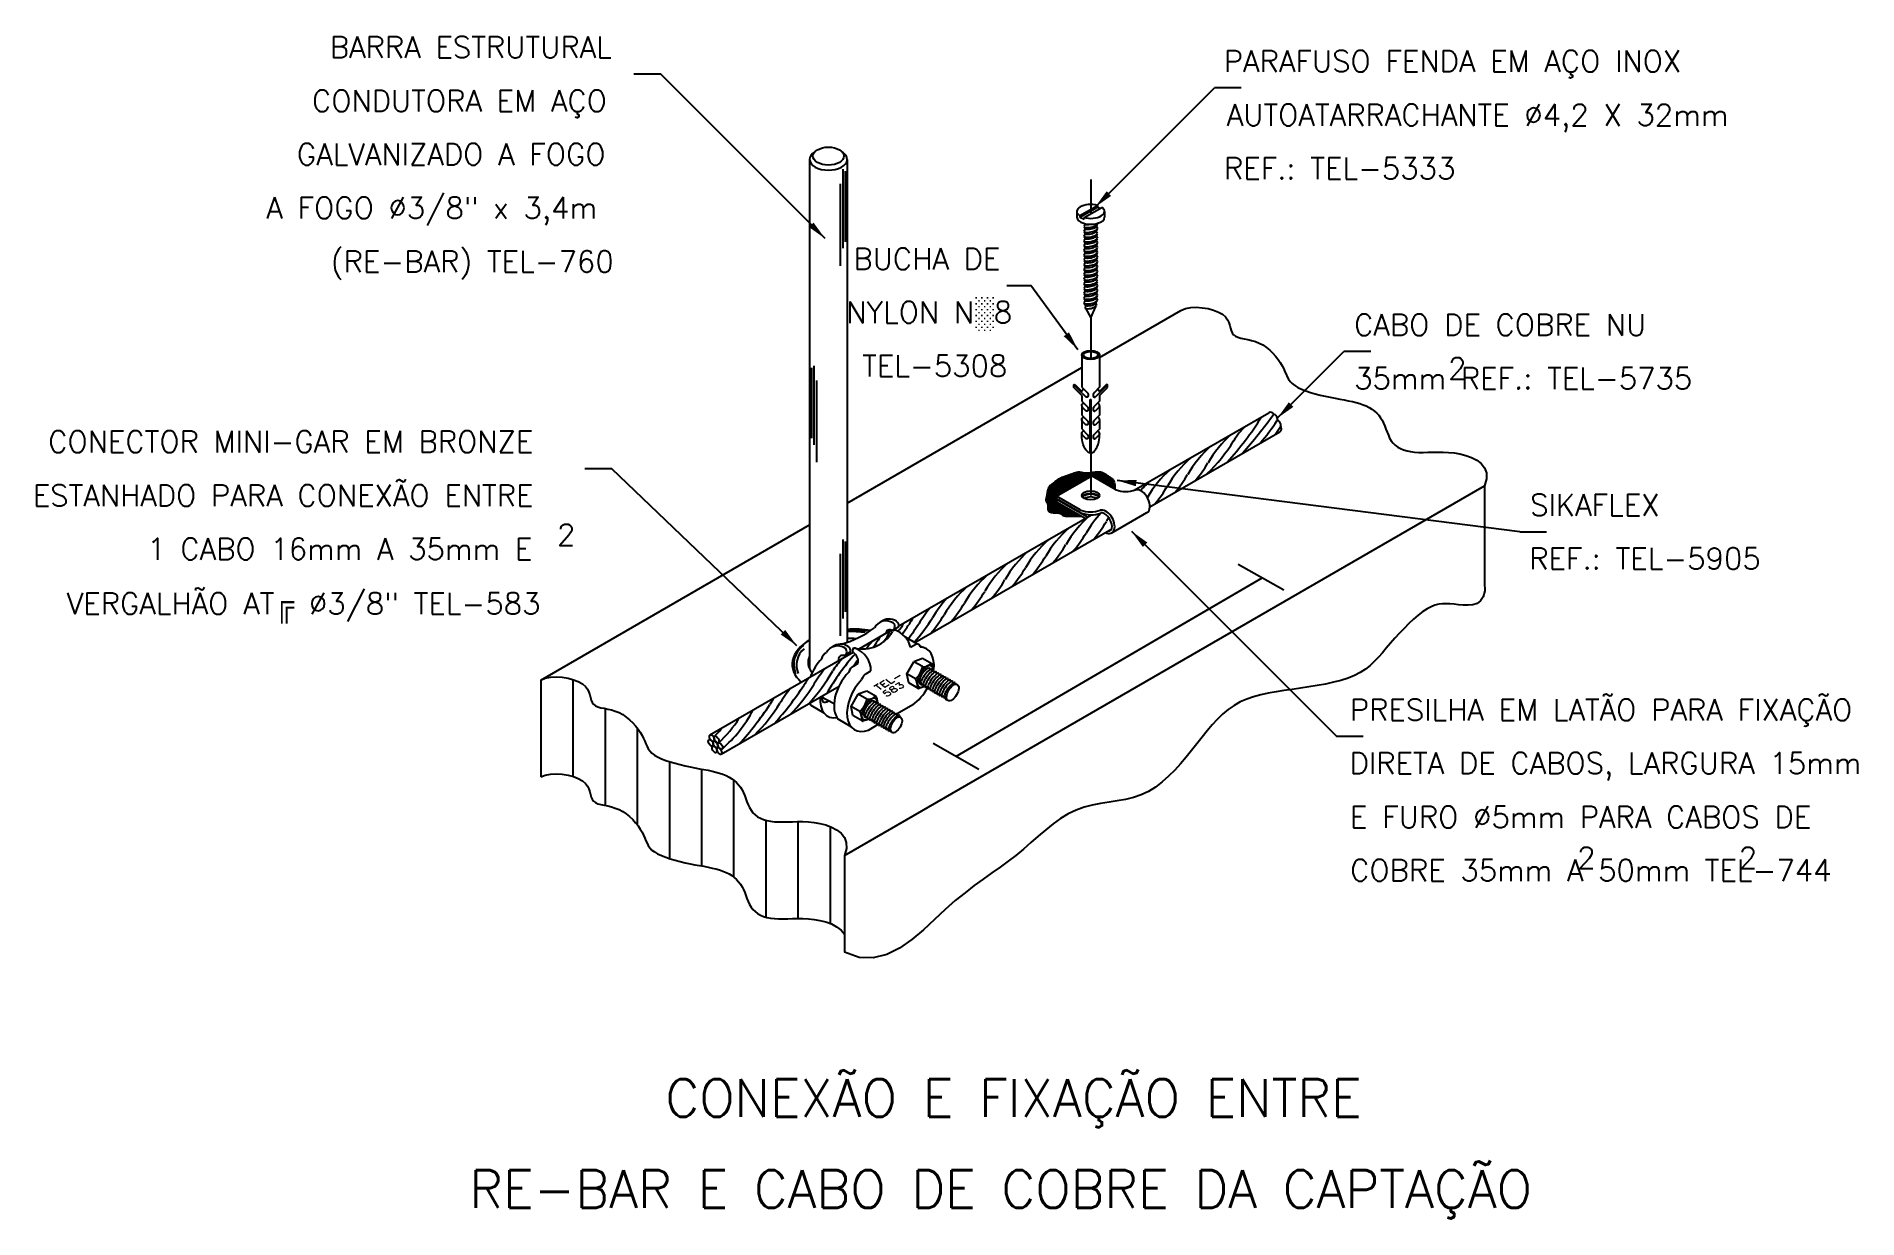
# Model space of a CAD drawing. Header units: millimetres. Extents: x -6480.3 to -6463.3, y -4421.5 to -4410.5.
import ezdxf
from ezdxf.enums import TextEntityAlignment as Align

# ---------------------------------------------------------------- set-up
doc = ezdxf.new("R2010")
doc.units = ezdxf.units.MM
doc.header["$LTSCALE"] = 10
doc.linetypes.add('DASHDOT2', pattern=[0.5, 0.25, -0.125, 0, -0.125])
doc.layers.add('Termotécnica', color=7, linetype='Continuous')
doc.styles.add('140CL', font='romans.shx', dxfattribs={"height": 3.5})
doc.styles.add('r140', font='romans.shx')
doc.styles.add('r80', font='romans.shx')

msp = doc.modelspace()

# ---------------------------------------------------------------- texts
at = {"layer": 'Termotécnica', "color": 2, "style": 'r80'}
for s, p in [('BARRA ESTRUTURAL ', (-6477.597, -4410.659)), ('PARAFUSO FENDA EM AÇO INOX ', (-6469.257, -4410.791)), ('CONDUTORA EM AÇO', (-6477.763, -4411.161)), ('AUTOATARRACHANTE %%C4,2 X 32mm ', (-6469.229, -4411.292)), ('GALVANIZADO A FOGO ', (-6477.904, -4411.659)), ('REF.: TEL-5333', (-6469.255, -4411.79)), ('A FOGO %%C3/8" x 3,4m', (-6478.189, -4412.158)), ('(RE-BAR) TEL-760', (-6477.588, -4412.66)), ('BUCHA DE ', (-6472.712, -4412.634)), ('NYLON N░8 ', (-6472.778, -4413.133)), ('CABO DE COBRE NU', (-6468.041, -4413.249)), ('TEL-5308', (-6472.63, -4413.633)), ('35mm REF.: TEL-5735', (-6468.04, -4413.749)), ('SIKAFLEX ', (-6466.399, -4414.931)), ('REF.: TEL-5905', (-6466.407, -4415.431))]:
    msp.add_text(s, height=0.2, dxfattribs=at).set_placement(p)
msp.add_text('2', height=0.2, dxfattribs=at).set_placement((-6467.078, -4413.556), align=Align.MIDDLE)
for s, p in [('CONECTOR MINI-GAR EM BRONZE ', (-6480.224, -4414.24)), ('ESTANHADO PARA CONEXÃO ENTRE ', (-6480.368, -4414.742)), ('2', (-6475.477, -4415.109)), (' 1 CABO 16mm A 35mm E ', (-6479.437, -4415.241)), ('VERGALHÃO AT╔ %%C3/8" TEL-583', (-6480.051, -4415.751)), ('PRESILHA EM LATÃO PARA FIXAÇÃO ', (-6468.081, -4416.741)), ('DIRETA DE CABOS, LARGURA 15mm ', (-6468.083, -4417.24)), ('E FURO %%C5mm PARA CABOS DE', (-6468.079, -4417.742)), ('2', (-6465.959, -4418.123)), ('2', (-6464.451, -4418.123)), ('COBRE 35mm A 50mm TEL-744', (-6468.078, -4418.239))]:
    msp.add_text(s, height=0.2, dxfattribs=at).set_placement(p, align=Align.MIDDLE_LEFT)
at = {"layer": 'Termotécnica', "color": 2, "extrusion": (0.16649, -0.741431, 0.650048), "style": '140CL'}
for s, p in [('TEL-', (-7282.76, -1879.303, 2196.963)), ('583', (-7282.733, -1879.408, 2196.983))]:
    msp.add_text(s, height=0.0858, rotation=25.5495, dxfattribs=at).set_placement(p, align=Align.MIDDLE)
at = {"layer": 'Termotécnica', "color": 5, "style": 'r140'}
for s, p in [(' CONEXÃO E FIXAÇÃO ENTRE', (-6471.338, -4420.643)), ('RE-BAR E CABO DE COBRE DA CAPTAÇÃO', (-6471.338, -4421.493))]:
    msp.add_text(s, height=0.35, dxfattribs=at).set_placement(p, align=Align.BOTTOM_CENTER)

# ---------------------------------------------------------------- hatches: boundary and pattern name
at = {"layer": 'Termotécnica', "linetype": 'Continuous'}
h = msp.add_hatch(dxfattribs=at)
h.set_pattern_fill('ANSI31', color=1, scale=0.03, style=0)
h.set_pattern_definition([(45, (-6486.4284997, -4470.6925013), (-0.00265165043, 0.00265165043), [])])
h.paths.add_polyline_path([(-6470.816, -4414.804), (-6470.816, -4414.779), (-6470.812, -4414.776), (-6470.816, -4414.774), (-6470.816, -4414.749), (-6470.487, -4414.559), (-6470.273, -4414.683), (-6470.272, -4414.662), (-6470.273, -4414.645), (-6470.275, -4414.631), (-6470.278, -4414.619), (-6470.281, -4414.61), (-6470.285, -4414.602), (-6470.289, -4414.596), (-6470.294, -4414.59), (-6470.299, -4414.585), (-6470.305, -4414.581), (-6470.31, -4414.576), (-6470.316, -4414.572), (-6470.322, -4414.568), (-6470.328, -4414.564), (-6470.334, -4414.56), (-6470.34, -4414.556), (-6470.346, -4414.552), (-6470.352, -4414.548), (-6470.358, -4414.544), (-6470.364, -4414.541), (-6470.37, -4414.537), (-6470.376, -4414.534), (-6470.382, -4414.531), (-6470.387, -4414.528), (-6470.393, -4414.526), (-6470.399, -4414.525), (-6470.405, -4414.523), (-6470.411, -4414.522), (-6470.417, -4414.522), (-6470.424, -4414.522), (-6470.431, -4414.522), (-6470.438, -4414.522), (-6470.446, -4414.523), (-6470.454, -4414.523), (-6470.462, -4414.524), (-6470.47, -4414.525), (-6470.479, -4414.526), (-6470.487, -4414.528), (-6470.495, -4414.529), (-6470.503, -4414.53), (-6470.511, -4414.531), (-6470.518, -4414.531), (-6470.525, -4414.532), (-6470.532, -4414.532), (-6470.538, -4414.532), (-6470.545, -4414.532), (-6470.551, -4414.532), (-6470.558, -4414.531), (-6470.564, -4414.53), (-6470.571, -4414.529), (-6470.577, -4414.528), (-6470.584, -4414.526), (-6470.59, -4414.525), (-6470.596, -4414.524), (-6470.603, -4414.523), (-6470.609, -4414.523), (-6470.615, -4414.523), (-6470.621, -4414.524), (-6470.628, -4414.525), (-6470.634, -4414.527), (-6470.64, -4414.528), (-6470.646, -4414.53), (-6470.653, -4414.532), (-6470.659, -4414.535), (-6470.666, -4414.537), (-6470.672, -4414.539), (-6470.679, -4414.542), (-6470.687, -4414.544), (-6470.694, -4414.547), (-6470.702, -4414.549), (-6470.71, -4414.552), (-6470.719, -4414.555), (-6470.728, -4414.558), (-6470.737, -4414.562), (-6470.747, -4414.565), (-6470.756, -4414.569), (-6470.765, -4414.572), (-6470.774, -4414.576), (-6470.783, -4414.58), (-6470.79, -4414.584), (-6470.797, -4414.588), (-6470.803, -4414.592), (-6470.808, -4414.596), (-6470.813, -4414.6), (-6470.818, -4414.603), (-6470.822, -4414.607), (-6470.825, -4414.61), (-6470.829, -4414.614), (-6470.833, -4414.617), (-6470.837, -4414.62), (-6470.84, -4414.622), (-6470.844, -4414.625), (-6470.848, -4414.628), (-6470.852, -4414.631), (-6470.856, -4414.633), (-6470.86, -4414.636), (-6470.864, -4414.639), (-6470.868, -4414.643), (-6470.873, -4414.646), (-6470.877, -4414.65), (-6470.88, -4414.655), (-6470.884, -4414.66), (-6470.887, -4414.666), (-6470.89, -4414.673), (-6470.893, -4414.68), (-6470.895, -4414.688), (-6470.897, -4414.697), (-6470.899, -4414.706), (-6470.901, -4414.715), (-6470.902, -4414.724), (-6470.903, -4414.732), (-6470.905, -4414.741), (-6470.906, -4414.749), (-6470.908, -4414.757), (-6470.909, -4414.764), (-6470.911, -4414.77), (-6470.912, -4414.776), (-6470.912, -4414.782), (-6470.912, -4414.787), (-6470.912, -4414.792), (-6470.911, -4414.796), (-6470.91, -4414.8), (-6470.908, -4414.803), (-6470.906, -4414.807), (-6470.904, -4414.81), (-6470.902, -4414.813), (-6470.9, -4414.817), (-6470.898, -4414.821), (-6470.897, -4414.825), (-6470.896, -4414.83), (-6470.896, -4414.835), (-6470.895, -4414.84), (-6470.895, -4414.845), (-6470.895, -4414.85), (-6470.895, -4414.856), (-6470.895, -4414.861), (-6470.895, -4414.866), (-6470.895, -4414.871), (-6470.894, -4414.875), (-6470.893, -4414.88), (-6470.892, -4414.884), (-6470.89, -4414.888), (-6470.888, -4414.891), (-6470.885, -4414.894), (-6470.882, -4414.897), (-6470.878, -4414.899), (-6470.874, -4414.901), (-6470.869, -4414.902), (-6470.863, -4414.903), (-6470.857, -4414.904), (-6470.851, -4414.905), (-6470.844, -4414.906), (-6470.837, -4414.906), (-6470.829, -4414.906), (-6470.821, -4414.907), (-6470.813, -4414.907), (-6470.806, -4414.908), (-6470.798, -4414.908), (-6470.792, -4414.909), (-6470.786, -4414.911), (-6470.78, -4414.913), (-6470.776, -4414.915), (-6470.772, -4414.918), (-6470.768, -4414.92), (-6470.765, -4414.923), (-6470.761, -4414.926), (-6470.758, -4414.928), (-6470.755, -4414.931), (-6470.751, -4414.932), (-6470.747, -4414.934), (-6470.743, -4414.935), (-6470.738, -4414.936), (-6470.733, -4414.937), (-6470.727, -4414.938), (-6470.721, -4414.938), (-6470.714, -4414.938), (-6470.706, -4414.938), (-6470.696, -4414.938), (-6470.685, -4414.938), (-6470.671, -4414.937), (-6470.655, -4414.937), (-6470.634, -4414.938), (-6470.61, -4414.939), (-6470.581, -4414.94)])

# ---------------------------------------------------------------- linework, layer by layer
at = {"layer": 'Termotécnica', "color": 2}
for p, q in [((-6474.761, -4410.809), (-6474.511, -4410.809)), ((-6472.976, -4412.345), (-6474.511, -4410.809)), ((-6470.457, -4412.052), (-6469.344, -4410.94)), ((-6469.094, -4410.94), (-6469.344, -4410.94)), ((-6473.12, -4411.606), (-6473.12, -4416.36)), ((-6472.77, -4411.606), (-6472.77, -4416.112)), ((-6470.627, -4412.092), (-6470.627, -4412.147)), ((-6470.6, -4412.131), (-6470.436, -4412.036)), ((-6470.6, -4412.147), (-6470.436, -4412.052)), ((-6470.6, -4412.131), (-6470.6, -4412.147)), ((-6470.6, -4412.147), (-6470.56, -4412.165)), ((-6470.56, -4412.149), (-6470.395, -4412.054)), ((-6470.56, -4412.149), (-6470.56, -4412.165)), ((-6470.436, -4412.036), (-6470.436, -4412.052)), ((-6470.436, -4412.052), (-6470.411, -4412.063)), ((-6470.369, -4412.092), (-6470.369, -4412.147)), ((-6470.549, -4412.208), (-6470.561, -4412.234)), ((-6470.549, -4412.252), (-6470.561, -4412.278)), ((-6470.549, -4412.297), (-6470.561, -4412.323)), ((-6470.549, -4412.341), (-6470.561, -4412.367)), ((-6470.558, -4412.238), (-6470.549, -4412.252)), ((-6470.558, -4412.283), (-6470.549, -4412.297)), ((-6470.558, -4412.327), (-6470.549, -4412.341)), ((-6470.438, -4412.214), (-6470.447, -4412.23)), ((-6470.447, -4412.23), (-6470.436, -4412.252)), ((-6470.438, -4412.258), (-6470.447, -4412.275)), ((-6470.447, -4412.275), (-6470.436, -4412.296)), ((-6470.438, -4412.303), (-6470.447, -4412.319)), ((-6470.447, -4412.319), (-6470.436, -4412.341)), ((-6470.438, -4412.347), (-6470.447, -4412.364)), ((-6470.549, -4412.386), (-6470.561, -4412.412)), ((-6470.549, -4412.43), (-6470.561, -4412.456)), ((-6470.549, -4412.475), (-6470.561, -4412.501)), ((-6470.549, -4412.519), (-6470.561, -4412.545)), ((-6470.558, -4412.372), (-6470.549, -4412.386)), ((-6470.558, -4412.416), (-6470.549, -4412.43)), ((-6470.558, -4412.461), (-6470.549, -4412.475)), ((-6470.558, -4412.505), (-6470.549, -4412.519)), ((-6470.447, -4412.364), (-6470.436, -4412.385)), ((-6470.438, -4412.392), (-6470.447, -4412.408)), ((-6470.447, -4412.408), (-6470.436, -4412.43)), ((-6470.438, -4412.436), (-6470.447, -4412.453)), ((-6470.447, -4412.453), (-6470.436, -4412.474)), ((-6470.438, -4412.481), (-6470.447, -4412.497)), ((-6470.447, -4412.497), (-6470.436, -4412.519)), ((-6470.549, -4412.564), (-6470.561, -4412.59)), ((-6470.549, -4412.608), (-6470.561, -4412.634)), ((-6470.549, -4412.653), (-6470.561, -4412.679)), ((-6470.558, -4412.55), (-6470.549, -4412.564)), ((-6470.558, -4412.594), (-6470.549, -4412.608)), ((-6470.558, -4412.639), (-6470.549, -4412.653)), ((-6470.558, -4412.683), (-6470.549, -4412.697)), ((-6470.438, -4412.525), (-6470.447, -4412.542)), ((-6470.447, -4412.542), (-6470.436, -4412.563)), ((-6470.438, -4412.57), (-6470.447, -4412.586)), ((-6470.447, -4412.586), (-6470.436, -4412.608)), ((-6470.438, -4412.614), (-6470.447, -4412.631)), ((-6470.447, -4412.631), (-6470.436, -4412.652)), ((-6470.438, -4412.659), (-6470.447, -4412.675)), ((-6470.447, -4412.675), (-6470.436, -4412.697)), ((-6471.28, -4412.783), (-6471.058, -4412.783)), ((-6470.617, -4413.382), (-6471.058, -4412.783)), ((-6470.549, -4412.697), (-6470.561, -4412.723)), ((-6470.549, -4412.742), (-6470.561, -4412.768)), ((-6470.549, -4412.786), (-6470.561, -4412.812)), ((-6470.549, -4412.831), (-6470.561, -4412.857)), ((-6470.558, -4412.728), (-6470.549, -4412.742)), ((-6470.558, -4412.772), (-6470.549, -4412.786)), ((-6470.558, -4412.817), (-6470.549, -4412.831)), ((-6470.558, -4412.861), (-6470.549, -4412.875)), ((-6470.438, -4412.703), (-6470.447, -4412.72)), ((-6470.447, -4412.72), (-6470.436, -4412.741)), ((-6470.438, -4412.748), (-6470.447, -4412.764)), ((-6470.447, -4412.764), (-6470.436, -4412.786)), ((-6470.438, -4412.792), (-6470.447, -4412.809)), ((-6470.447, -4412.809), (-6470.436, -4412.83)), ((-6470.438, -4412.837), (-6470.447, -4412.853)), ((-6470.447, -4412.853), (-6470.436, -4412.875)), ((-6470.549, -4412.875), (-6470.561, -4412.901)), ((-6470.549, -4412.919), (-6470.561, -4412.946)), ((-6470.559, -4412.95), (-6470.549, -4412.965)), ((-6470.558, -4412.906), (-6470.549, -4412.919)), ((-6470.548, -4412.968), (-6470.551, -4412.992)), ((-6470.547, -4412.996), (-6470.498, -4413.084)), ((-6470.498, -4413.084), (-6470.451, -4412.979)), ((-6470.45, -4412.95), (-6470.444, -4412.97)), ((-6470.438, -4412.881), (-6470.447, -4412.898)), ((-6470.447, -4412.898), (-6470.436, -4412.919)), ((-6470.447, -4412.943), (-6470.44, -4412.927)), ((-6470.415, -4413.454), (-6469.657, -4413.016)), ((-6470.581, -4413.431), (-6470.581, -4413.732)), ((-6470.415, -4413.431), (-6470.415, -4413.732)), ((-6468.757, -4414.021), (-6468.136, -4413.399)), ((-6467.886, -4413.399), (-6468.136, -4413.399)), ((-6472.77, -4414.813), (-6470.581, -4413.549)), ((-6470.577, -4413.788), (-6470.655, -4413.71)), ((-6470.655, -4413.736), (-6470.655, -4413.71)), ((-6470.42, -4413.788), (-6470.341, -4413.71)), ((-6470.341, -4413.736), (-6470.341, -4413.71)), ((-6470.581, -4413.81), (-6470.655, -4413.736)), ((-6470.581, -4413.771), (-6470.64, -4413.712)), ((-6470.581, -4413.732), (-6470.529, -4413.784)), ((-6470.581, -4413.81), (-6470.581, -4413.862)), ((-6470.581, -4413.862), (-6470.528, -4413.916)), ((-6470.577, -4413.788), (-6470.543, -4413.822)), ((-6470.503, -4413.846), (-6470.494, -4413.846)), ((-6470.503, -4414.346), (-6470.503, -4413.846)), ((-6470.494, -4414.346), (-6470.494, -4413.846)), ((-6470.415, -4413.862), (-6470.469, -4413.916)), ((-6470.415, -4413.732), (-6470.467, -4413.784)), ((-6470.42, -4413.788), (-6470.454, -4413.822)), ((-6470.416, -4413.771), (-6470.356, -4413.712)), ((-6470.415, -4413.81), (-6470.341, -4413.736)), ((-6470.415, -4413.81), (-6470.415, -4413.862)), ((-6470.581, -4413.905), (-6470.581, -4413.992)), ((-6470.581, -4413.992), (-6470.528, -4414.046)), ((-6470.581, -4414.033), (-6470.581, -4414.121)), ((-6470.577, -4413.918), (-6470.543, -4413.952)), ((-6470.577, -4414.048), (-6470.543, -4414.082)), ((-6470.415, -4413.992), (-6470.469, -4414.046)), ((-6470.42, -4413.918), (-6470.454, -4413.952)), ((-6470.42, -4414.048), (-6470.454, -4414.082)), ((-6470.415, -4413.905), (-6470.415, -4413.992)), ((-6470.415, -4414.033), (-6470.415, -4414.122)), ((-6470.092, -4414.694), (-6468.836, -4413.97)), ((-6470.581, -4414.121), (-6470.528, -4414.175)), ((-6470.577, -4414.177), (-6470.543, -4414.211)), ((-6470.415, -4414.122), (-6470.469, -4414.175)), ((-6470.42, -4414.177), (-6470.454, -4414.211)), ((-6469.946, -4414.847), (-6468.734, -4414.148)), ((-6474.967, -4414.492), (-6475.217, -4414.492)), ((-6473.24, -4416.144), (-6474.967, -4414.492)), ((-6470.816, -4414.749), (-6470.487, -4414.559)), ((-6470.268, -4414.685), (-6470.487, -4414.559)), ((-6472.795, -4418.1), (-6466.823, -4414.652)), ((-6466.495, -4415.081), (-6470.251, -4414.602)), ((-6466.823, -4414.652), (-6466.823, -4415.556)), ((-6470.816, -4414.749), (-6470.816, -4414.774)), ((-6470.597, -4414.875), (-6470.816, -4414.749)), ((-6470.597, -4414.9), (-6470.816, -4414.774)), ((-6470.816, -4414.779), (-6470.812, -4414.776)), ((-6470.816, -4414.779), (-6470.816, -4414.804)), ((-6470.528, -4414.945), (-6470.816, -4414.779)), ((-6470.55, -4414.958), (-6470.816, -4414.804)), ((-6475.629, -4416.464), (-6473.12, -4415.015)), ((-6472.289, -4415.959), (-6470.489, -4414.922)), ((-6472.139, -4416.114), (-6470.301, -4415.053)), ((-6470.301, -4415.091), (-6469.973, -4414.901)), ((-6470.118, -4415.075), (-6468.206, -4416.988)), ((-6466.495, -4415.081), (-6466.245, -4415.081)), ((-6468.695, -4415.626), (-6469.121, -4415.385)), ((-6471.756, -4417.177), (-6468.899, -4415.51)), ((-6472.659, -4416.173), (-6472.358, -4415.999)), ((-6472.385, -4416.014), (-6472.358, -4415.999)), ((-6472.34, -4415.996), (-6472.292, -4415.968)), ((-6472.115, -4416.128), (-6472.226, -4416.065)), ((-6474.05, -4416.976), (-6472.714, -4416.204)), ((-6473.001, -4416.37), (-6472.714, -4416.204)), ((-6472.791, -4416.23), (-6472.742, -4416.202)), ((-6472.179, -4416.157), (-6472.122, -4416.127)), ((-6472.044, -4416.168), (-6472.091, -4416.149)), ((-6472.712, -4416.335), (-6472.666, -4416.308)), ((-6472.591, -4416.404), (-6472.548, -4416.379)), ((-6472.213, -4416.406), (-6472.147, -4416.293)), ((-6472.133, -4416.452), (-6472.213, -4416.406)), ((-6472.196, -4416.491), (-6472.213, -4416.406)), ((-6472.066, -4416.264), (-6472.147, -4416.293)), ((-6472.067, -4416.339), (-6472.147, -4416.293)), ((-6471.98, -4416.314), (-6472.066, -4416.264)), ((-6472.001, -4416.355), (-6472.003, -4416.372)), ((-6472.001, -4416.355), (-6472.003, -4416.372)), ((-6471.979, -4416.365), (-6471.982, -4416.385)), ((-6471.963, -4416.376), (-6471.973, -4416.323)), ((-6471.958, -4416.378), (-6471.96, -4416.397)), ((-6471.959, -4416.396), (-6471.96, -4416.393)), ((-6471.936, -4416.39), (-6471.939, -4416.408)), ((-6471.913, -4416.403), (-6471.915, -4416.421)), ((-6471.892, -4416.416), (-6471.895, -4416.433)), ((-6471.871, -4416.428), (-6471.873, -4416.446)), ((-6475.629, -4416.464), (-6475.629, -4417.368)), ((-6473.946, -4417.157), (-6472.846, -4416.522)), ((-6472.733, -4416.711), (-6472.668, -4416.597)), ((-6472.586, -4416.569), (-6472.668, -4416.597)), ((-6472.587, -4416.644), (-6472.668, -4416.597)), ((-6472.5, -4416.619), (-6472.586, -4416.569)), ((-6472.11, -4416.541), (-6472.196, -4416.491)), ((-6472.042, -4416.522), (-6472.1, -4416.542)), ((-6472.092, -4416.493), (-6472.083, -4416.488)), ((-6472.092, -4416.493), (-6472.083, -4416.488)), ((-6472.081, -4416.511), (-6472.062, -4416.5)), ((-6472.059, -4416.523), (-6472.04, -4416.513)), ((-6472.038, -4416.536), (-6472.019, -4416.525)), ((-6472.015, -4416.549), (-6471.995, -4416.538)), ((-6471.994, -4416.561), (-6471.975, -4416.551)), ((-6471.972, -4416.574), (-6471.953, -4416.563)), ((-6471.951, -4416.587), (-6471.931, -4416.576)), ((-6471.93, -4416.599), (-6471.91, -4416.588)), ((-6471.849, -4416.441), (-6471.851, -4416.458)), ((-6471.828, -4416.453), (-6471.83, -4416.471)), ((-6471.807, -4416.465), (-6471.809, -4416.483)), ((-6471.786, -4416.478), (-6471.788, -4416.495)), ((-6471.762, -4416.489), (-6471.764, -4416.506)), ((-6472.984, -4416.773), (-6473.106, -4416.702)), ((-6472.892, -4416.687), (-6473.017, -4416.621)), ((-6472.653, -4416.757), (-6472.733, -4416.711)), ((-6472.717, -4416.796), (-6472.733, -4416.711)), ((-6472.521, -4416.659), (-6472.524, -4416.677)), ((-6472.5, -4416.67), (-6472.502, -4416.689)), ((-6472.483, -4416.68), (-6472.493, -4416.628)), ((-6472.478, -4416.682), (-6472.481, -4416.702)), ((-6472.479, -4416.701), (-6472.48, -4416.698)), ((-6472.457, -4416.695), (-6472.459, -4416.712)), ((-6472.433, -4416.708), (-6472.436, -4416.725)), ((-6472.412, -4416.72), (-6472.415, -4416.738)), ((-6472.391, -4416.733), (-6472.393, -4416.751)), ((-6472.369, -4416.745), (-6472.372, -4416.763)), ((-6472.348, -4416.758), (-6472.351, -4416.775)), ((-6472.31, -4416.78), (-6472.151, -4416.69)), ((-6471.908, -4416.611), (-6471.889, -4416.6)), ((-6471.887, -4416.623), (-6471.868, -4416.612)), ((-6471.863, -4416.636), (-6471.843, -4416.625)), ((-6471.846, -4416.652), (-6471.837, -4416.647)), ((-6472.732, -4416.9), (-6472.853, -4416.83)), ((-6472.631, -4416.845), (-6472.717, -4416.796)), ((-6472.562, -4416.826), (-6472.62, -4416.846)), ((-6472.613, -4416.798), (-6472.603, -4416.792)), ((-6472.601, -4416.816), (-6472.582, -4416.805)), ((-6472.58, -4416.828), (-6472.56, -4416.817)), ((-6472.571, -4416.931), (-6472.474, -4416.874)), ((-6472.558, -4416.84), (-6472.539, -4416.83)), ((-6472.535, -4416.854), (-6472.516, -4416.843)), ((-6472.514, -4416.866), (-6472.495, -4416.855)), ((-6472.492, -4416.879), (-6472.473, -4416.868)), ((-6472.471, -4416.891), (-6472.452, -4416.88)), ((-6472.45, -4416.903), (-6472.431, -4416.892)), ((-6472.429, -4416.916), (-6472.409, -4416.905)), ((-6472.407, -4416.928), (-6472.388, -4416.917)), ((-6472.384, -4416.94), (-6472.364, -4416.929)), ((-6472.327, -4416.77), (-6472.329, -4416.788)), ((-6472.306, -4416.782), (-6472.308, -4416.8)), ((-6472.282, -4416.795), (-6472.284, -4416.812)), ((-6471.543, -4417.298), (-6471.968, -4417.057)), ((-6468.206, -4416.988), (-6467.956, -4416.988)), ((-6472.795, -4418.1), (-6472.795, -4419.004))]:
    msp.add_line(p, q, dxfattribs=at)
at = {"layer": 'Termotécnica', "color": 1, "linetype": 'Continuous'}
for p, q in [((-6472.835, -4411.834), (-6472.835, -4412.599)), ((-6472.81, -4411.699), (-6472.81, -4412.435)), ((-6472.789, -4411.717), (-6472.789, -4412.375)), ((-6473.08, -4413.533), (-6473.08, -4414.269)), ((-6473.102, -4413.55), (-6473.102, -4414.208)), ((-6473.055, -4413.668), (-6473.055, -4414.432)), ((-6472.81, -4415.153), (-6472.81, -4415.889)), ((-6472.789, -4415.17), (-6472.789, -4415.828)), ((-6472.835, -4415.288), (-6472.835, -4416.052))]:
    msp.add_line(p, q, dxfattribs=at)
at = {"layer": 'Termotécnica', "color": 1, "linetype": 'DASHDOT2'}
for p, q in [((-6470.498, -4411.793), (-6470.498, -4412.113)), ((-6470.498, -4413.084), (-6470.498, -4413.463)), ((-6470.498, -4413.846), (-6470.498, -4414.742))]:
    msp.add_line(p, q, dxfattribs=at)
at = {"layer": 'Termotécnica', "color": 1}
for p, q in [((-6475.329, -4416.459), (-6475.329, -4417.363)), ((-6475.029, -4416.73), (-6475.029, -4417.634)), ((-6474.729, -4416.911), (-6474.729, -4417.815)), ((-6474.429, -4417.225), (-6474.429, -4418.129)), ((-6474.129, -4417.294), (-6474.129, -4418.198)), ((-6473.829, -4417.398), (-6473.829, -4418.301)), ((-6473.529, -4417.771), (-6473.529, -4418.675)), ((-6473.229, -4417.785), (-6473.229, -4418.689)), ((-6472.929, -4417.831), (-6472.929, -4418.735))]:
    msp.add_line(p, q, dxfattribs=at)
at = {"layer": 'Termotécnica', "color": 2}
for points in [[(-6469.657, -4413.016), (-6469.614, -4412.998), (-6469.565, -4412.989), (-6469.512, -4412.986), (-6469.457, -4412.99), (-6469.402, -4412.999), (-6469.351, -4413.013), (-6469.305, -4413.031), (-6469.268, -4413.052), (-6469.24, -4413.076), (-6469.221, -4413.102), (-6469.208, -4413.128), (-6469.199, -4413.155), (-6469.193, -4413.18), (-6469.186, -4413.204), (-6469.178, -4413.225), (-6469.165, -4413.242), (-6469.147, -4413.256), (-6469.124, -4413.266), (-6469.096, -4413.273), (-6469.065, -4413.28), (-6469.032, -4413.287), (-6468.997, -4413.295), (-6468.961, -4413.306), (-6468.926, -4413.32), (-6468.891, -4413.338), (-6468.859, -4413.36), (-6468.828, -4413.386), (-6468.799, -4413.414), (-6468.773, -4413.443), (-6468.749, -4413.473), (-6468.729, -4413.503), (-6468.711, -4413.532), (-6468.697, -4413.56), (-6468.686, -4413.587), (-6468.675, -4413.611), (-6468.664, -4413.635), (-6468.652, -4413.657), (-6468.638, -4413.678), (-6468.619, -4413.698), (-6468.595, -4413.717), (-6468.565, -4413.734), (-6468.53, -4413.75), (-6468.491, -4413.766), (-6468.448, -4413.78), (-6468.403, -4413.793), (-6468.356, -4413.805), (-6468.309, -4413.816), (-6468.263, -4413.826), (-6468.218, -4413.835), (-6468.175, -4413.843), (-6468.134, -4413.851), (-6468.095, -4413.858), (-6468.057, -4413.866), (-6468.022, -4413.875), (-6467.988, -4413.884), (-6467.956, -4413.895), (-6467.927, -4413.907), (-6467.9, -4413.921), (-6467.874, -4413.937), (-6467.851, -4413.954), (-6467.83, -4413.973), (-6467.811, -4413.994), (-6467.794, -4414.017), (-6467.779, -4414.041), (-6467.766, -4414.068), (-6467.754, -4414.095), (-6467.743, -4414.123), (-6467.733, -4414.152), (-6467.721, -4414.179), (-6467.709, -4414.206), (-6467.694, -4414.231), (-6467.677, -4414.254), (-6467.657, -4414.273), (-6467.634, -4414.291), (-6467.608, -4414.305), (-6467.579, -4414.317), (-6467.547, -4414.326), (-6467.513, -4414.333), (-6467.477, -4414.338), (-6467.437, -4414.34), (-6467.396, -4414.34), (-6467.353, -4414.339), (-6467.307, -4414.338), (-6467.26, -4414.337), (-6467.211, -4414.337), (-6467.16, -4414.34), (-6467.107, -4414.345), (-6467.053, -4414.354), (-6466.998, -4414.368), (-6466.945, -4414.388), (-6466.896, -4414.413), (-6466.855, -4414.445), (-6466.824, -4414.484), (-6466.806, -4414.532), (-6466.805, -4414.587), (-6466.823, -4414.652)], [(-6470.655, -4413.71), (-6470.651, -4413.708), (-6470.646, -4413.709), (-6470.64, -4413.712)], [(-6470.351, -4413.709), (-6470.351, -4413.709), (-6470.356, -4413.712)], [(-6470.341, -4413.71), (-6470.341, -4413.71), (-6470.345, -4413.708), (-6470.351, -4413.709)], [(-6470.529, -4413.784), (-6470.528, -4413.786), (-6470.527, -4413.787), (-6470.526, -4413.788), (-6470.526, -4413.79), (-6470.525, -4413.791), (-6470.525, -4413.792), (-6470.524, -4413.793), (-6470.524, -4413.793), (-6470.523, -4413.794), (-6470.523, -4413.795), (-6470.523, -4413.796), (-6470.523, -4413.796), (-6470.522, -4413.797), (-6470.522, -4413.798), (-6470.522, -4413.798), (-6470.522, -4413.799), (-6470.522, -4413.799), (-6470.522, -4413.8), (-6470.522, -4413.801), (-6470.522, -4413.802), (-6470.522, -4413.802), (-6470.522, -4413.803), (-6470.522, -4413.804), (-6470.522, -4413.805), (-6470.522, -4413.805), (-6470.522, -4413.806), (-6470.522, -4413.807), (-6470.522, -4413.808), (-6470.522, -4413.809), (-6470.522, -4413.809), (-6470.522, -4413.81), (-6470.522, -4413.811), (-6470.522, -4413.812), (-6470.523, -4413.812), (-6470.523, -4413.813), (-6470.523, -4413.814), (-6470.523, -4413.815), (-6470.523, -4413.815), (-6470.523, -4413.816), (-6470.523, -4413.817), (-6470.524, -4413.817), (-6470.524, -4413.818), (-6470.524, -4413.818), (-6470.524, -4413.819), (-6470.525, -4413.819), (-6470.525, -4413.82), (-6470.525, -4413.82), (-6470.526, -4413.821), (-6470.526, -4413.821), (-6470.526, -4413.822), (-6470.527, -4413.822), (-6470.527, -4413.822), (-6470.527, -4413.823), (-6470.528, -4413.823), (-6470.528, -4413.823), (-6470.529, -4413.823), (-6470.529, -4413.823), (-6470.529, -4413.824), (-6470.53, -4413.824), (-6470.53, -4413.824), (-6470.531, -4413.824), (-6470.531, -4413.824), (-6470.532, -4413.824), (-6470.533, -4413.824), (-6470.534, -4413.824), (-6470.534, -4413.824), (-6470.535, -4413.824), (-6470.537, -4413.824), (-6470.538, -4413.824), (-6470.539, -4413.824), (-6470.541, -4413.823), (-6470.543, -4413.822)], [(-6470.467, -4413.784), (-6470.469, -4413.786), (-6470.469, -4413.787), (-6470.47, -4413.788), (-6470.471, -4413.79), (-6470.472, -4413.791), (-6470.472, -4413.792), (-6470.473, -4413.793), (-6470.473, -4413.793), (-6470.473, -4413.794), (-6470.473, -4413.795), (-6470.474, -4413.796), (-6470.474, -4413.796), (-6470.474, -4413.797), (-6470.474, -4413.798), (-6470.474, -4413.798), (-6470.475, -4413.799), (-6470.475, -4413.799), (-6470.475, -4413.8), (-6470.475, -4413.801), (-6470.475, -4413.802), (-6470.475, -4413.802), (-6470.475, -4413.803), (-6470.475, -4413.804), (-6470.475, -4413.805), (-6470.475, -4413.805), (-6470.475, -4413.806), (-6470.475, -4413.807), (-6470.475, -4413.808), (-6470.475, -4413.809), (-6470.475, -4413.809), (-6470.474, -4413.81), (-6470.474, -4413.811), (-6470.474, -4413.812), (-6470.474, -4413.812), (-6470.474, -4413.813), (-6470.474, -4413.814), (-6470.474, -4413.815), (-6470.474, -4413.815), (-6470.473, -4413.816), (-6470.473, -4413.817), (-6470.473, -4413.817), (-6470.473, -4413.818), (-6470.472, -4413.818), (-6470.472, -4413.819), (-6470.472, -4413.819), (-6470.472, -4413.82), (-6470.471, -4413.82), (-6470.471, -4413.821), (-6470.471, -4413.821), (-6470.47, -4413.822), (-6470.47, -4413.822), (-6470.47, -4413.822), (-6470.469, -4413.823), (-6470.469, -4413.823), (-6470.468, -4413.823), (-6470.468, -4413.823), (-6470.468, -4413.823), (-6470.467, -4413.824), (-6470.467, -4413.824), (-6470.466, -4413.824), (-6470.466, -4413.824), (-6470.465, -4413.824), (-6470.464, -4413.824), (-6470.464, -4413.824), (-6470.463, -4413.824), (-6470.462, -4413.824), (-6470.461, -4413.824), (-6470.46, -4413.824), (-6470.459, -4413.824), (-6470.457, -4413.824), (-6470.456, -4413.823), (-6470.454, -4413.822)], [(-6470.528, -4413.916), (-6470.527, -4413.917), (-6470.526, -4413.918), (-6470.526, -4413.919), (-6470.525, -4413.92), (-6470.525, -4413.921), (-6470.524, -4413.922), (-6470.524, -4413.923), (-6470.523, -4413.924), (-6470.523, -4413.925), (-6470.523, -4413.925), (-6470.523, -4413.926), (-6470.522, -4413.927), (-6470.522, -4413.927), (-6470.522, -4413.928), (-6470.522, -4413.928), (-6470.522, -4413.929), (-6470.522, -4413.93), (-6470.522, -4413.931), (-6470.522, -4413.931), (-6470.522, -4413.932), (-6470.522, -4413.933), (-6470.522, -4413.933), (-6470.522, -4413.934), (-6470.522, -4413.935), (-6470.522, -4413.936), (-6470.522, -4413.937), (-6470.522, -4413.937), (-6470.522, -4413.938), (-6470.522, -4413.939), (-6470.522, -4413.94), (-6470.522, -4413.941), (-6470.522, -4413.941), (-6470.523, -4413.942), (-6470.523, -4413.943), (-6470.523, -4413.943), (-6470.523, -4413.944), (-6470.523, -4413.945), (-6470.523, -4413.946), (-6470.523, -4413.946), (-6470.524, -4413.947), (-6470.524, -4413.947), (-6470.524, -4413.948), (-6470.524, -4413.949), (-6470.525, -4413.949), (-6470.525, -4413.95), (-6470.525, -4413.95), (-6470.526, -4413.951), (-6470.526, -4413.951), (-6470.526, -4413.951), (-6470.527, -4413.952), (-6470.527, -4413.952), (-6470.527, -4413.952), (-6470.528, -4413.953), (-6470.528, -4413.953), (-6470.529, -4413.953), (-6470.529, -4413.953), (-6470.529, -4413.953), (-6470.53, -4413.953), (-6470.53, -4413.953), (-6470.531, -4413.954), (-6470.531, -4413.954), (-6470.532, -4413.954), (-6470.533, -4413.954), (-6470.534, -4413.954), (-6470.534, -4413.954), (-6470.535, -4413.954), (-6470.537, -4413.954), (-6470.538, -4413.954), (-6470.539, -4413.953), (-6470.541, -4413.953), (-6470.543, -4413.952)], [(-6470.528, -4414.046), (-6470.527, -4414.046), (-6470.526, -4414.048), (-6470.526, -4414.049), (-6470.525, -4414.05), (-6470.525, -4414.051), (-6470.524, -4414.052), (-6470.524, -4414.053), (-6470.523, -4414.054), (-6470.523, -4414.054), (-6470.523, -4414.055), (-6470.523, -4414.056), (-6470.522, -4414.056), (-6470.522, -4414.057), (-6470.522, -4414.058), (-6470.522, -4414.058), (-6470.522, -4414.059), (-6470.522, -4414.059), (-6470.522, -4414.06), (-6470.522, -4414.061), (-6470.522, -4414.062), (-6470.522, -4414.062), (-6470.522, -4414.063), (-6470.522, -4414.064), (-6470.522, -4414.065), (-6470.522, -4414.065), (-6470.522, -4414.066), (-6470.522, -4414.067), (-6470.522, -4414.068), (-6470.522, -4414.069), (-6470.522, -4414.069), (-6470.522, -4414.07), (-6470.522, -4414.071), (-6470.523, -4414.072), (-6470.523, -4414.072), (-6470.523, -4414.073), (-6470.523, -4414.074), (-6470.523, -4414.075), (-6470.523, -4414.075), (-6470.523, -4414.076), (-6470.524, -4414.076), (-6470.524, -4414.077), (-6470.524, -4414.078), (-6470.524, -4414.078), (-6470.525, -4414.079), (-6470.525, -4414.079), (-6470.525, -4414.08), (-6470.526, -4414.08), (-6470.526, -4414.081), (-6470.526, -4414.081), (-6470.527, -4414.081), (-6470.527, -4414.082), (-6470.527, -4414.082), (-6470.528, -4414.082), (-6470.528, -4414.082), (-6470.529, -4414.083), (-6470.529, -4414.083), (-6470.529, -4414.083), (-6470.53, -4414.083), (-6470.53, -4414.083), (-6470.531, -4414.083), (-6470.531, -4414.083), (-6470.532, -4414.083), (-6470.533, -4414.083), (-6470.534, -4414.084), (-6470.534, -4414.084), (-6470.535, -4414.084), (-6470.537, -4414.083), (-6470.538, -4414.083), (-6470.539, -4414.083), (-6470.541, -4414.082), (-6470.543, -4414.082)], [(-6470.469, -4413.916), (-6470.469, -4413.917), (-6470.47, -4413.918), (-6470.471, -4413.919), (-6470.472, -4413.92), (-6470.472, -4413.921), (-6470.473, -4413.922), (-6470.473, -4413.923), (-6470.473, -4413.924), (-6470.473, -4413.925), (-6470.474, -4413.925), (-6470.474, -4413.926), (-6470.474, -4413.927), (-6470.474, -4413.927), (-6470.474, -4413.928), (-6470.475, -4413.928), (-6470.475, -4413.929), (-6470.475, -4413.93), (-6470.475, -4413.931), (-6470.475, -4413.931), (-6470.475, -4413.932), (-6470.475, -4413.933), (-6470.475, -4413.933), (-6470.475, -4413.934), (-6470.475, -4413.935), (-6470.475, -4413.936), (-6470.475, -4413.937), (-6470.475, -4413.937), (-6470.475, -4413.938), (-6470.475, -4413.939), (-6470.474, -4413.94), (-6470.474, -4413.941), (-6470.474, -4413.941), (-6470.474, -4413.942), (-6470.474, -4413.943), (-6470.474, -4413.943), (-6470.474, -4413.944), (-6470.474, -4413.945), (-6470.473, -4413.946), (-6470.473, -4413.946), (-6470.473, -4413.947), (-6470.473, -4413.947), (-6470.472, -4413.948), (-6470.472, -4413.949), (-6470.472, -4413.949), (-6470.472, -4413.95), (-6470.471, -4413.95), (-6470.471, -4413.951), (-6470.471, -4413.951), (-6470.47, -4413.951), (-6470.47, -4413.952), (-6470.47, -4413.952), (-6470.469, -4413.952), (-6470.469, -4413.953), (-6470.468, -4413.953), (-6470.468, -4413.953), (-6470.468, -4413.953), (-6470.467, -4413.953), (-6470.467, -4413.953), (-6470.466, -4413.953), (-6470.466, -4413.954), (-6470.465, -4413.954), (-6470.464, -4413.954), (-6470.464, -4413.954), (-6470.463, -4413.954), (-6470.462, -4413.954), (-6470.461, -4413.954), (-6470.46, -4413.954), (-6470.459, -4413.954), (-6470.457, -4413.953), (-6470.456, -4413.953), (-6470.454, -4413.952)], [(-6470.469, -4414.046), (-6470.47, -4414.048), (-6470.471, -4414.049), (-6470.472, -4414.05), (-6470.472, -4414.051), (-6470.473, -4414.052), (-6470.473, -4414.053), (-6470.473, -4414.054), (-6470.473, -4414.054), (-6470.474, -4414.055), (-6470.474, -4414.056), (-6470.474, -4414.056), (-6470.474, -4414.057), (-6470.474, -4414.058), (-6470.475, -4414.058), (-6470.475, -4414.059), (-6470.475, -4414.059), (-6470.475, -4414.06), (-6470.475, -4414.061), (-6470.475, -4414.062), (-6470.475, -4414.062), (-6470.475, -4414.063), (-6470.475, -4414.064), (-6470.475, -4414.065), (-6470.475, -4414.065), (-6470.475, -4414.066), (-6470.475, -4414.067), (-6470.475, -4414.068), (-6470.475, -4414.069), (-6470.474, -4414.069), (-6470.474, -4414.07), (-6470.474, -4414.071), (-6470.474, -4414.072), (-6470.474, -4414.072), (-6470.474, -4414.073), (-6470.474, -4414.074), (-6470.474, -4414.075), (-6470.473, -4414.075), (-6470.473, -4414.076), (-6470.473, -4414.076), (-6470.473, -4414.077), (-6470.472, -4414.078), (-6470.472, -4414.078), (-6470.472, -4414.079), (-6470.472, -4414.079), (-6470.471, -4414.08), (-6470.471, -4414.08), (-6470.471, -4414.081), (-6470.47, -4414.081), (-6470.47, -4414.081), (-6470.47, -4414.082), (-6470.469, -4414.082), (-6470.469, -4414.082), (-6470.468, -4414.082), (-6470.468, -4414.083), (-6470.468, -4414.083), (-6470.467, -4414.083), (-6470.467, -4414.083), (-6470.466, -4414.083), (-6470.466, -4414.083), (-6470.465, -4414.083), (-6470.464, -4414.083), (-6470.464, -4414.083), (-6470.463, -4414.084), (-6470.462, -4414.084), (-6470.461, -4414.084), (-6470.46, -4414.083), (-6470.459, -4414.083), (-6470.457, -4414.083), (-6470.456, -4414.082), (-6470.454, -4414.082)], [(-6470.528, -4414.175), (-6470.527, -4414.176), (-6470.526, -4414.177), (-6470.526, -4414.179), (-6470.525, -4414.18), (-6470.525, -4414.181), (-6470.524, -4414.182), (-6470.524, -4414.183), (-6470.523, -4414.183), (-6470.523, -4414.184), (-6470.523, -4414.185), (-6470.523, -4414.185), (-6470.522, -4414.186), (-6470.522, -4414.187), (-6470.522, -4414.187), (-6470.522, -4414.188), (-6470.522, -4414.188), (-6470.522, -4414.189), (-6470.522, -4414.19), (-6470.522, -4414.191), (-6470.522, -4414.191), (-6470.522, -4414.192), (-6470.522, -4414.193), (-6470.522, -4414.194), (-6470.522, -4414.194), (-6470.522, -4414.195), (-6470.522, -4414.196), (-6470.522, -4414.197), (-6470.522, -4414.198), (-6470.522, -4414.198), (-6470.522, -4414.199), (-6470.522, -4414.2), (-6470.522, -4414.201), (-6470.523, -4414.201), (-6470.523, -4414.202), (-6470.523, -4414.203), (-6470.523, -4414.204), (-6470.523, -4414.204), (-6470.523, -4414.205), (-6470.523, -4414.206), (-6470.524, -4414.206), (-6470.524, -4414.207), (-6470.524, -4414.207), (-6470.524, -4414.208), (-6470.525, -4414.208), (-6470.525, -4414.209), (-6470.525, -4414.209), (-6470.526, -4414.21), (-6470.526, -4414.21), (-6470.526, -4414.211), (-6470.527, -4414.211), (-6470.527, -4414.211), (-6470.527, -4414.212), (-6470.528, -4414.212), (-6470.528, -4414.212), (-6470.529, -4414.212), (-6470.529, -4414.212), (-6470.529, -4414.213), (-6470.53, -4414.213), (-6470.53, -4414.213), (-6470.531, -4414.213), (-6470.531, -4414.213), (-6470.532, -4414.213), (-6470.533, -4414.213), (-6470.534, -4414.213), (-6470.534, -4414.213), (-6470.535, -4414.213), (-6470.537, -4414.213), (-6470.538, -4414.213), (-6470.539, -4414.213), (-6470.541, -4414.212), (-6470.543, -4414.211)], [(-6470.469, -4414.175), (-6470.47, -4414.177), (-6470.471, -4414.179), (-6470.472, -4414.18), (-6470.472, -4414.181), (-6470.473, -4414.182), (-6470.473, -4414.183), (-6470.473, -4414.183), (-6470.473, -4414.184), (-6470.474, -4414.185), (-6470.474, -4414.185), (-6470.474, -4414.186), (-6470.474, -4414.187), (-6470.474, -4414.187), (-6470.475, -4414.188), (-6470.475, -4414.188), (-6470.475, -4414.189), (-6470.475, -4414.19), (-6470.475, -4414.191), (-6470.475, -4414.191), (-6470.475, -4414.192), (-6470.475, -4414.193), (-6470.475, -4414.194), (-6470.475, -4414.194), (-6470.475, -4414.195), (-6470.475, -4414.196), (-6470.475, -4414.197), (-6470.475, -4414.198), (-6470.475, -4414.198), (-6470.474, -4414.199), (-6470.474, -4414.2), (-6470.474, -4414.201), (-6470.474, -4414.201), (-6470.474, -4414.202), (-6470.474, -4414.203), (-6470.474, -4414.204), (-6470.474, -4414.204), (-6470.473, -4414.205), (-6470.473, -4414.206), (-6470.473, -4414.206), (-6470.473, -4414.207), (-6470.472, -4414.207), (-6470.472, -4414.208), (-6470.472, -4414.208), (-6470.472, -4414.209), (-6470.471, -4414.209), (-6470.471, -4414.21), (-6470.471, -4414.21), (-6470.47, -4414.211), (-6470.47, -4414.211), (-6470.47, -4414.211), (-6470.469, -4414.212), (-6470.469, -4414.212), (-6470.468, -4414.212), (-6470.468, -4414.212), (-6470.468, -4414.212), (-6470.467, -4414.213), (-6470.467, -4414.213), (-6470.466, -4414.213), (-6470.466, -4414.213), (-6470.465, -4414.213), (-6470.464, -4414.213), (-6470.464, -4414.213), (-6470.463, -4414.213), (-6470.462, -4414.213), (-6470.461, -4414.213), (-6470.46, -4414.213), (-6470.459, -4414.213), (-6470.457, -4414.213), (-6470.456, -4414.212), (-6470.454, -4414.211)], [(-6466.823, -4415.556), (-6466.822, -4415.631), (-6466.835, -4415.687), (-6466.86, -4415.725), (-6466.893, -4415.75), (-6466.933, -4415.762), (-6466.977, -4415.767), (-6467.022, -4415.765), (-6467.067, -4415.761), (-6467.108, -4415.757), (-6467.146, -4415.753), (-6467.182, -4415.752), (-6467.217, -4415.752), (-6467.251, -4415.757), (-6467.286, -4415.766), (-6467.322, -4415.78), (-6467.36, -4415.8), (-6467.4, -4415.826), (-6467.442, -4415.859), (-6467.486, -4415.896), (-6467.53, -4415.937), (-6467.575, -4415.982), (-6467.618, -4416.027), (-6467.661, -4416.074), (-6467.702, -4416.12), (-6467.74, -4416.166), (-6467.777, -4416.209), (-6467.814, -4416.251), (-6467.852, -4416.291), (-6467.892, -4416.328), (-6467.935, -4416.362), (-6467.983, -4416.394), (-6468.037, -4416.422), (-6468.097, -4416.446), (-6468.163, -4416.467), (-6468.233, -4416.485), (-6468.307, -4416.501), (-6468.384, -4416.516), (-6468.462, -4416.528), (-6468.541, -4416.54), (-6468.619, -4416.551), (-6468.695, -4416.562), (-6468.769, -4416.573), (-6468.841, -4416.586), (-6468.911, -4416.601), (-6468.978, -4416.62), (-6469.042, -4416.642), (-6469.103, -4416.668), (-6469.161, -4416.701), (-6469.216, -4416.739), (-6469.267, -4416.782), (-6469.317, -4416.831), (-6469.365, -4416.883), (-6469.412, -4416.939), (-6469.459, -4416.998), (-6469.507, -4417.058), (-6469.556, -4417.12), (-6469.606, -4417.183), (-6469.659, -4417.245), (-6469.714, -4417.305), (-6469.771, -4417.362), (-6469.831, -4417.415), (-6469.894, -4417.462), (-6469.96, -4417.503), (-6470.028, -4417.536), (-6470.1, -4417.561), (-6470.174, -4417.579), (-6470.25, -4417.592), (-6470.327, -4417.604), (-6470.405, -4417.616), (-6470.483, -4417.63), (-6470.559, -4417.65), (-6470.634, -4417.677), (-6470.707, -4417.713), (-6470.779, -4417.757), (-6470.849, -4417.807), (-6470.918, -4417.862), (-6470.987, -4417.921), (-6471.056, -4417.981), (-6471.126, -4418.041), (-6471.197, -4418.1), (-6471.269, -4418.155), (-6471.344, -4418.21), (-6471.421, -4418.264), (-6471.501, -4418.321), (-6471.584, -4418.382), (-6471.67, -4418.448), (-6471.761, -4418.522), (-6471.855, -4418.605), (-6471.954, -4418.698), (-6472.058, -4418.794), (-6472.166, -4418.886), (-6472.281, -4418.965), (-6472.4, -4419.024), (-6472.526, -4419.056), (-6472.657, -4419.052), (-6472.795, -4419.004)], [(-6475.629, -4416.464), (-6475.587, -4416.446), (-6475.537, -4416.437), (-6475.484, -4416.434), (-6475.429, -4416.438), (-6475.374, -4416.447), (-6475.323, -4416.461), (-6475.278, -4416.479), (-6475.24, -4416.5), (-6475.212, -4416.524), (-6475.193, -4416.55), (-6475.18, -4416.576), (-6475.171, -4416.603), (-6475.165, -4416.628), (-6475.158, -4416.652), (-6475.15, -4416.673), (-6475.137, -4416.69), (-6475.119, -4416.704), (-6475.096, -4416.714), (-6475.068, -4416.722), (-6475.037, -4416.728), (-6475.004, -4416.735), (-6474.969, -4416.743), (-6474.933, -4416.754), (-6474.898, -4416.768), (-6474.864, -4416.786), (-6474.831, -4416.809), (-6474.8, -4416.834), (-6474.771, -4416.862), (-6474.745, -4416.891), (-6474.721, -4416.921), (-6474.701, -4416.951), (-6474.684, -4416.98), (-6474.67, -4417.008), (-6474.658, -4417.035), (-6474.647, -4417.06), (-6474.637, -4417.083), (-6474.625, -4417.105), (-6474.61, -4417.126), (-6474.591, -4417.146), (-6474.567, -4417.165), (-6474.538, -4417.182), (-6474.502, -4417.199), (-6474.463, -4417.214), (-6474.42, -4417.228), (-6474.375, -4417.241), (-6474.328, -4417.253), (-6474.281, -4417.264), (-6474.235, -4417.274), (-6474.19, -4417.283), (-6474.147, -4417.291), (-6474.106, -4417.299), (-6474.067, -4417.306), (-6474.029, -4417.314), (-6473.994, -4417.323), (-6473.96, -4417.332), (-6473.929, -4417.343), (-6473.899, -4417.355), (-6473.872, -4417.369), (-6473.847, -4417.385), (-6473.823, -4417.402), (-6473.802, -4417.421), (-6473.783, -4417.442), (-6473.766, -4417.465), (-6473.751, -4417.489), (-6473.738, -4417.516), (-6473.726, -4417.543), (-6473.716, -4417.571), (-6473.705, -4417.6), (-6473.693, -4417.627), (-6473.681, -4417.654), (-6473.666, -4417.679), (-6473.649, -4417.702), (-6473.629, -4417.722), (-6473.606, -4417.739), (-6473.58, -4417.753), (-6473.551, -4417.765), (-6473.52, -4417.774), (-6473.485, -4417.781), (-6473.449, -4417.786), (-6473.41, -4417.788), (-6473.368, -4417.788), (-6473.325, -4417.787), (-6473.279, -4417.786), (-6473.232, -4417.785), (-6473.183, -4417.785), (-6473.132, -4417.788), (-6473.079, -4417.793), (-6473.025, -4417.802), (-6472.97, -4417.816), (-6472.917, -4417.836), (-6472.868, -4417.861), (-6472.827, -4417.893), (-6472.796, -4417.932), (-6472.778, -4417.98), (-6472.777, -4418.035), (-6472.795, -4418.1)], [(-6475.629, -4417.368), (-6475.587, -4417.35), (-6475.537, -4417.341), (-6475.484, -4417.338), (-6475.429, -4417.342), (-6475.374, -4417.351), (-6475.323, -4417.365), (-6475.278, -4417.383), (-6475.24, -4417.404), (-6475.212, -4417.428), (-6475.193, -4417.454), (-6475.18, -4417.48), (-6475.171, -4417.507), (-6475.165, -4417.532), (-6475.158, -4417.556), (-6475.15, -4417.577), (-6475.137, -4417.594), (-6475.119, -4417.608), (-6475.096, -4417.618), (-6475.068, -4417.625), (-6475.037, -4417.632), (-6475.004, -4417.639), (-6474.969, -4417.647), (-6474.933, -4417.658), (-6474.898, -4417.672), (-6474.864, -4417.69), (-6474.831, -4417.712), (-6474.8, -4417.738), (-6474.771, -4417.765), (-6474.745, -4417.795), (-6474.721, -4417.825), (-6474.701, -4417.855), (-6474.684, -4417.884), (-6474.67, -4417.912), (-6474.658, -4417.938), (-6474.647, -4417.963), (-6474.637, -4417.987), (-6474.625, -4418.009), (-6474.61, -4418.03), (-6474.591, -4418.05), (-6474.567, -4418.068), (-6474.538, -4418.086), (-6474.502, -4418.102), (-6474.463, -4418.118), (-6474.42, -4418.132), (-6474.375, -4418.145), (-6474.328, -4418.157), (-6474.281, -4418.168), (-6474.235, -4418.178), (-6474.19, -4418.187), (-6474.147, -4418.195), (-6474.106, -4418.202), (-6474.067, -4418.21), (-6474.029, -4418.218), (-6473.994, -4418.226), (-6473.96, -4418.236), (-6473.929, -4418.247), (-6473.899, -4418.259), (-6473.872, -4418.273), (-6473.847, -4418.288), (-6473.823, -4418.306), (-6473.802, -4418.325), (-6473.783, -4418.346), (-6473.766, -4418.369), (-6473.751, -4418.393), (-6473.738, -4418.419), (-6473.726, -4418.447), (-6473.716, -4418.475), (-6473.705, -4418.503), (-6473.693, -4418.531), (-6473.681, -4418.558), (-6473.666, -4418.583), (-6473.649, -4418.605), (-6473.629, -4418.625), (-6473.606, -4418.642), (-6473.58, -4418.657), (-6473.551, -4418.669), (-6473.52, -4418.678), (-6473.485, -4418.685), (-6473.449, -4418.69), (-6473.41, -4418.692), (-6473.368, -4418.692), (-6473.325, -4418.691), (-6473.279, -4418.69), (-6473.232, -4418.689), (-6473.183, -4418.689), (-6473.132, -4418.691), (-6473.079, -4418.697), (-6473.025, -4418.706), (-6472.97, -4418.72), (-6472.917, -4418.74), (-6472.868, -4418.765), (-6472.827, -4418.797), (-6472.796, -4418.836), (-6472.795, -4418.838)]]:
    msp.add_lwpolyline(points, dxfattribs=at)
for points in [[(-6470.581, -4413.771, -0.122515), (-6470.576, -4413.762, -0.074458), (-6470.563, -4413.75)], [(-6470.581, -4413.905, -0.174705), (-6470.576, -4413.891, -0.071912), (-6470.564, -4413.88)], [(-6470.416, -4413.771, 0.122515), (-6470.42, -4413.762, 0.074458), (-6470.433, -4413.75)], [(-6470.415, -4413.905, 0.174705), (-6470.42, -4413.891, 0.071912), (-6470.433, -4413.88)], [(-6470.581, -4413.905, 0), (-6470.581, -4413.905, 0.18907), (-6470.577, -4413.918)], [(-6470.581, -4414.035, -0.174705), (-6470.576, -4414.021, -0.071912), (-6470.564, -4414.01)], [(-6470.578, -4414.047, -0.138405), (-6470.581, -4414.035, -0.174705)], [(-6470.415, -4414.035, 0.174705), (-6470.42, -4414.021, 0.071912), (-6470.433, -4414.01)], [(-6470.42, -4413.918, 0.138404), (-6470.415, -4413.905)], [(-6470.415, -4414.035, -0.195135), (-6470.42, -4414.048)], [(-6470.415, -4414.033), (-6470.415, -4414.033, 0.000061), (-6470.415, -4414.033)], [(-6470.581, -4414.165, -0.174705), (-6470.576, -4414.151, -0.071912), (-6470.564, -4414.139)], [(-6470.503, -4414.346), (-6470.503, -4414.346, -0.153617), (-6470.526, -4414.335, -0.102796), (-6470.557, -4414.294, -0.062165), (-6470.574, -4414.241, -0.048405), (-6470.581, -4414.17, -0.005298), (-6470.581, -4414.166, -0.057768), (-6470.581, -4414.164)], [(-6470.581, -4414.165, 0.195135), (-6470.577, -4414.177)], [(-6470.494, -4414.346), (-6470.494, -4414.346, 0.153617), (-6470.47, -4414.335, 0.102796), (-6470.44, -4414.294, 0.062165), (-6470.422, -4414.241, 0.048405), (-6470.415, -4414.17, 0.005298), (-6470.415, -4414.166, 0.057768), (-6470.415, -4414.164)], [(-6470.415, -4414.165, 0.174705), (-6470.42, -4414.151, 0.071912), (-6470.433, -4414.139)], [(-6470.415, -4414.165, -0.195135), (-6470.42, -4414.177)]]:
    msp.add_lwpolyline(points, format="xyb", dxfattribs=at)
msp.add_lwpolyline([(-6470.577, -4414.048, -0.021127), (-6470.578, -4414.047, -0.170198)], format="xyb", close=True, dxfattribs=at)
at = {"layer": 'Termotécnica', "color": 1}
msp.add_lwpolyline([(-6470.581, -4414.94), (-6470.61, -4414.939), (-6470.634, -4414.938), (-6470.655, -4414.937), (-6470.671, -4414.937), (-6470.685, -4414.938), (-6470.696, -4414.938), (-6470.706, -4414.938), (-6470.714, -4414.938), (-6470.721, -4414.938), (-6470.727, -4414.938), (-6470.733, -4414.937), (-6470.738, -4414.936), (-6470.743, -4414.935), (-6470.747, -4414.934), (-6470.751, -4414.932), (-6470.755, -4414.931), (-6470.758, -4414.928), (-6470.761, -4414.926), (-6470.765, -4414.923), (-6470.768, -4414.92), (-6470.772, -4414.918), (-6470.776, -4414.915), (-6470.78, -4414.913), (-6470.786, -4414.911), (-6470.792, -4414.909), (-6470.798, -4414.908), (-6470.806, -4414.908), (-6470.813, -4414.907), (-6470.821, -4414.907), (-6470.829, -4414.906), (-6470.837, -4414.906), (-6470.844, -4414.906), (-6470.851, -4414.905), (-6470.857, -4414.904), (-6470.863, -4414.903), (-6470.869, -4414.902), (-6470.874, -4414.901), (-6470.878, -4414.899), (-6470.882, -4414.897), (-6470.885, -4414.894), (-6470.888, -4414.891), (-6470.89, -4414.888), (-6470.892, -4414.884), (-6470.893, -4414.88), (-6470.894, -4414.875), (-6470.895, -4414.871), (-6470.895, -4414.866), (-6470.895, -4414.861), (-6470.895, -4414.856), (-6470.895, -4414.85), (-6470.895, -4414.845), (-6470.895, -4414.84), (-6470.896, -4414.835), (-6470.896, -4414.83), (-6470.897, -4414.825), (-6470.898, -4414.821), (-6470.9, -4414.817), (-6470.902, -4414.813), (-6470.904, -4414.81), (-6470.906, -4414.807), (-6470.908, -4414.803), (-6470.91, -4414.8), (-6470.911, -4414.796), (-6470.912, -4414.792), (-6470.912, -4414.787), (-6470.912, -4414.782), (-6470.912, -4414.776), (-6470.911, -4414.77), (-6470.909, -4414.764), (-6470.908, -4414.757), (-6470.906, -4414.749), (-6470.905, -4414.741), (-6470.903, -4414.732), (-6470.902, -4414.724), (-6470.901, -4414.715), (-6470.899, -4414.706), (-6470.897, -4414.697), (-6470.895, -4414.688), (-6470.893, -4414.68), (-6470.89, -4414.673), (-6470.887, -4414.666), (-6470.884, -4414.66), (-6470.88, -4414.655), (-6470.877, -4414.65), (-6470.873, -4414.646), (-6470.868, -4414.643), (-6470.864, -4414.639), (-6470.86, -4414.636), (-6470.856, -4414.633), (-6470.852, -4414.631), (-6470.848, -4414.628), (-6470.844, -4414.625), (-6470.84, -4414.622), (-6470.837, -4414.62), (-6470.833, -4414.617), (-6470.829, -4414.614), (-6470.825, -4414.61), (-6470.822, -4414.607), (-6470.818, -4414.603), (-6470.813, -4414.6), (-6470.808, -4414.596), (-6470.803, -4414.592), (-6470.797, -4414.588), (-6470.79, -4414.584), (-6470.783, -4414.58), (-6470.774, -4414.576), (-6470.765, -4414.572), (-6470.756, -4414.569), (-6470.747, -4414.565), (-6470.737, -4414.562), (-6470.728, -4414.558), (-6470.719, -4414.555), (-6470.71, -4414.552), (-6470.702, -4414.549), (-6470.694, -4414.547), (-6470.687, -4414.544), (-6470.679, -4414.542), (-6470.672, -4414.539), (-6470.666, -4414.537), (-6470.659, -4414.535), (-6470.653, -4414.532), (-6470.646, -4414.53), (-6470.64, -4414.528), (-6470.634, -4414.527), (-6470.628, -4414.525), (-6470.621, -4414.524), (-6470.615, -4414.523), (-6470.609, -4414.523), (-6470.603, -4414.523), (-6470.596, -4414.524), (-6470.59, -4414.525), (-6470.584, -4414.526), (-6470.577, -4414.528), (-6470.571, -4414.529), (-6470.564, -4414.53), (-6470.558, -4414.531), (-6470.551, -4414.532), (-6470.545, -4414.532), (-6470.538, -4414.532), (-6470.532, -4414.532), (-6470.525, -4414.532), (-6470.518, -4414.531), (-6470.511, -4414.531), (-6470.503, -4414.53), (-6470.495, -4414.529), (-6470.487, -4414.528), (-6470.479, -4414.526), (-6470.47, -4414.525), (-6470.462, -4414.524), (-6470.454, -4414.523), (-6470.446, -4414.523), (-6470.438, -4414.522), (-6470.431, -4414.522), (-6470.424, -4414.522), (-6470.417, -4414.522), (-6470.411, -4414.522), (-6470.405, -4414.523), (-6470.399, -4414.525), (-6470.393, -4414.526), (-6470.387, -4414.528), (-6470.382, -4414.531), (-6470.376, -4414.534), (-6470.37, -4414.537), (-6470.364, -4414.541), (-6470.358, -4414.544), (-6470.352, -4414.548), (-6470.346, -4414.552), (-6470.34, -4414.556), (-6470.334, -4414.56), (-6470.328, -4414.564), (-6470.322, -4414.568), (-6470.316, -4414.572), (-6470.31, -4414.576), (-6470.305, -4414.581), (-6470.299, -4414.585), (-6470.294, -4414.59), (-6470.289, -4414.596), (-6470.285, -4414.602), (-6470.281, -4414.61), (-6470.278, -4414.619), (-6470.275, -4414.631), (-6470.273, -4414.645), (-6470.272, -4414.662), (-6470.273, -4414.683)], dxfattribs=at)
for centre, radius, start, end in [((-6471.515, -4412.357), 3.09, 317.8383, 327.6804), ((-6472.909, -4411.002), 5.084, 318.8407, 324.045), ((-6470.291, -4413.058), 1.821, 318.9148, 327.2056), ((-6468.463, -4414.983), 1.087, 131.9055, 149.8631), ((-6468.686, -4414.508), 0.552, 131.8667, 150.255), ((-6470.259, -4413.114), 1.821, 324.4522, 327.2056), ((-6468.653, -4415.092), 1.087, 131.9055, 149.8631), ((-6470.537, -4413.383), 1.614, 314.2867, 328.2103), ((-6469.032, -4415.311), 1.087, 131.9055, 149.5817), ((-6468.842, -4415.202), 1.087, 131.9055, 149.8631), ((-6470.512, -4414.019), 1.059, 319.1515, 330.1267), ((-6470.322, -4413.909), 1.059, 319.1753, 330.1267), ((-6469.222, -4415.42), 1.087, 131.9055, 138.3146), ((-6470.701, -4414.128), 1.059, 319.1277, 330.1267), ((-6469.977, -4415.855), 1.087, 131.9055, 149.8631), ((-6469.788, -4415.745), 1.087, 131.9055, 149.8631), ((-6469.601, -4415.639), 1.087, 137.5948, 149.8631), ((-6471.27, -4414.456), 1.059, 319.0559, 330.1267), ((-6469.411, -4415.529), 1.087, 147.6961, 149.8631), ((-6470.167, -4415.964), 1.087, 131.9055, 149.8631), ((-6471.647, -4414.672), 1.059, 318.8149, 330.1267), ((-6471.46, -4414.565), 1.059, 319.032, 330.1267), ((-6470.546, -4416.182), 1.087, 131.9055, 149.8631), ((-6470.357, -4416.073), 1.087, 131.9055, 149.8631), ((-6471.836, -4414.781), 1.059, 318.7907, 330.1267), ((-6470.736, -4416.292), 1.087, 131.9055, 149.8631), ((-6472.216, -4415), 1.059, 318.742, 330.1267), ((-6472.026, -4414.89), 1.059, 318.7664, 330.1267), ((-6470.593, -4416.742), 1.626, 140.1564, 148.0944), ((-6470.925, -4416.401), 1.087, 131.9055, 149.8631), ((-6472.595, -4415.218), 1.059, 318.6933, 330.1267), ((-6472.405, -4415.109), 1.059, 318.7177, 330.1267), ((-6471.131, -4416.58), 1.237, 145.5002, 149.3417), ((-6473.341, -4415.034), 1.61, 318.0142, 328.1717), ((-6470.418, -4417.019), 2.001, 142.1817, 147.3042), ((-6472.784, -4415.327), 1.059, 318.6689, 330.1267), ((-6472.729, -4416.965), 0.953, 82.2532, 92.4799), ((-6472.705, -4416.891), 0.892, 82.2323, 93.286), ((-6471.365, -4416.891), 1.372, 142.3227, 147.6803), ((-6472.828, -4415.795), 0.505, 321.6996, 334.9507), ((-6472.547, -4415.775), 0.343, 316.9132, 332.1969), ((-6474.77, -4414.24), 3.09, 324.4742, 326.4265), ((-6473.474, -4415.088), 1.614, 322.0936, 328.2103), ((-6473.055, -4416.318), 0.213, 124.8625, 203.3348), ((-6473.047, -4416.323), 0.196, 129.5565, 204.1327), ((-6471.13, -4417.631), 2.106, 137.9894, 150.3427), ((-6471.903, -4416.966), 1.087, 131.7172, 133.2399), ((-6469.456, -4418.593), 3.961, 141.0184, 142.3257), ((-6474.515, -4415.431), 1.869, 317.7416, 329.5565), ((-6471.396, -4417.583), 2.001, 142.1631, 147.3042), ((-6471.571, -4417.307), 1.626, 140.1214, 145.1211), ((-6469.456, -4418.593), 3.961, 144.1918, 145.1864), ((-6475.748, -4414.805), 3.09, 318.1809, 326.4265), ((-6471.714, -4417.762), 2.001, 142.4901, 147.3042), ((-6474.451, -4415.652), 1.614, 315.3669, 328.2103), ((-6472.109, -4417.145), 1.237, 145.5002, 149.3417), ((-6474.767, -4416.15), 1.267, 310.883, 332.083), ((-6476.066, -4414.984), 3.09, 317.8139, 326.4265), ((-6474.77, -4415.831), 1.614, 314.8509, 328.2103), ((-6472.427, -4417.324), 1.237, 145.9372, 149.3417), ((-6475.309, -4415.765), 1.788, 316.7715, 320.1887), ((-6474.64, -4416.291), 1.011, 311.4044, 328.5956)]:
    msp.add_arc(centre, radius, start, end, dxfattribs=at)
at = {"layer": 'Termotécnica', "color": 2}
for centre, radius, start, end in [((-6470.243, -4414.642), 0.0506, 240, 247.997), ((-6470.169, -4414.462), 0.244, 247.7969, 291.2276), ((-6470.567, -4414.845), 0.0633, 240, 248.5068), ((-6470.567, -4414.82), 0.0633, 240, 247.997), ((-6470.498, -4414.652), 0.244, 247.7969, 291.2276), ((-6470.495, -4414.661), 0.261, 248.5068, 290.335), ((-6472.407, -4416.036), 0.124, 58.1641, 151.2602), ((-6472.38, -4416.019), 0.124, 56.1373, 128.18), ((-6472.33, -4415.953), 0.0413, 338.0473, 62.4737), ((-6473.036, -4415.311), 0.844, 284.2633, 308.0315), ((-6472.627, -4415.851), 0.323, 256.6787, 330.077), ((-6472.373, -4416.031), 0.0361, 52.7096, 175.5431), ((-6472.365, -4415.964), 0.0405, 289.3874, 63.1801), ((-6472.325, -4416.022), 0.0234, 76.7509, 156.2739), ((-6472.398, -4416.21), 0.225, 13.7323, 69.7684), ((-6472.857, -4416.269), 0.123, 58.0351, 150.5007), ((-6472.83, -4416.253), 0.124, 56.1373, 128.18), ((-6472.813, -4416.272), 0.0375, 71.8026, 196.7981), ((-6472.815, -4416.198), 0.0405, 289.3874, 63.1801), ((-6472.78, -4416.187), 0.0413, 338.0473, 62.4737), ((-6472.699, -4416.187), 0.0225, 120.7879, 237.7847), ((-6472.787, -4416.3), 0.121, 356.4762, 51.1261), ((-6472.703, -4416.18), 0.0141, 58.8415, 123.3991), ((-6472.773, -4416.379), 0.225, 359.9485, 69.7684), ((-6472.12, -4416.158), 0.0305, 0.3231, 93.933), ((-6472.24, -4416.315), 0.174, 307.9969, 352.0248), ((-6472.057, -4416.239), 0.101, 263.8108, 314.501), ((-6471.986, -4416.325), 0.0131, 10.8846, 60), ((-6472.215, -4416.512), 0.101, 345.5818, 36.1065), ((-6472.104, -4416.529), 0.0131, 240, 289.1165), ((-6472.76, -4416.619), 0.174, 307.9969, 352.0248), ((-6472.735, -4416.816), 0.101, 345.5818, 36.1065), ((-6472.577, -4416.543), 0.101, 263.8108, 314.501), ((-6472.506, -4416.63), 0.0131, 10.8846, 60), ((-6472.624, -4416.834), 0.0131, 240, 289.1165)]:
    msp.add_arc(centre, radius, start, end, dxfattribs=at)
for centre, major_axis, ratio in [((-6472.945, -4411.576), (-0.145, 0), 0.5774), ((-6470.498, -4413.431), (-0.083, 0), 0.500279), ((-6470.498, -4413.431), (-0.0664, 0), 0.484856), ((-6470.498, -4414.742), (0.0822, 0), 0.509483), ((-6471.786, -4416.581), (-0.0431, -0.0746), 0.500279), ((-6472.312, -4416.882), (-0.041, -0.071), 0.500279), ((-6474.042, -4417.051), (-0.0175, 0.0302), 0.509483), ((-6474.032, -4417.006), (-0.0175, 0.0302), 0.509483), ((-6474.007, -4417.111), (-0.0175, 0.0302), 0.509483), ((-6473.998, -4417.066), (-0.0175, 0.0302), 0.509483), ((-6473.989, -4417.019), (-0.0175, 0.0302), 0.509483), ((-6473.963, -4417.126), (-0.0175, 0.0302), 0.509483), ((-6473.955, -4417.08), (-0.0175, 0.0302), 0.509483)]:
    msp.add_ellipse(centre, major_axis=major_axis, ratio=ratio, dxfattribs=at)
for centre, major_axis, ratio, start_param, end_param in [((-6472.945, -4411.606), (-0.175, 0), 0.5774, 5.528383, 10.165164), ((-6470.498, -4412.092), (-0.129, 0), 0.500279, 4.209434, 6.927858), ((-6470.498, -4412.147), (-0.129, 0), 0.500279, 0, 3.141593), ((-6470.498, -4412.092), (-0.129, 0), 0.500279, 1.067604, 3.786429), ((-6468.816, -4414.001), (-0.0195, 0.0314), 0.840361, 4.66795, 6.283185), ((-6468.777, -4414.016), (-0.0164, 0.0284), 0.509483, 3.143946, 6.283185), ((-6468.745, -4414.072), (-0.0164, 0.0284), 0.509483, 3.141593, 6.283185), ((-6468.753, -4414.115), (-0.0181, 0.0328), 0.886479, 3.141593, 4.783167), ((-6470.498, -4414.767), (-0.0822, 0), 0.509483, 3.446392, 5.981093), ((-6470.498, -4414.773), (-0.0822, 0), 0.509483, 3.513376, 5.911341), ((-6470.032, -4414.798), (-0.06, 0.103), 0.613222, 3.119686, 6.12017), ((-6470.498, -4414.798), (-0.0822, 0), 0.509483, 3.869487, 5.549532), ((-6470.361, -4414.988), (-0.06, 0.103), 0.613222, 2.37329, 6.12017), ((-6470.361, -4414.988), (-0.0468, 0.081), 0.509483, 2.723572, 6.206799), ((-6472.72, -4416.308), (0.563, 0.014), 0.564445, 2.342431, 3.683307), ((-6472.72, -4416.308), (0.563, 0.014), 0.564445, 1.252088, 1.645519), ((-6472.749, -4416.295), (0.386, 0.009), 0.564445, 1.392878, 1.612877), ((-6472.749, -4416.295), (0.386, 0.009), 0.564445, 2.847533, 3.573113), ((-6472.967, -4416.259), (0.0294, 0.051), 0.61415, 0.696687, 2.049591), ((-6472.191, -4416.449), (0.16, 0.276), 0.605501, 5.338245, 6.58995), ((-6472.915, -4416.459), (0.158, 0.273), 0.605501, 1.180363, 1.827616), ((-6472.664, -4416.584), (0.158, 0.273), 0.605501, 1.175884, 2.925575), ((-6472.715, -4416.385), (0.0294, 0.051), 0.61415, 0.696687, 2.009837), ((-6472.594, -4416.455), (0.0294, 0.051), 0.61415, 0.688811, 2.009837), ((-6472.04, -4416.43), (-0.0568, -0.0983), 0.500279, -3.871922, 0.848217), ((-6472.04, -4416.43), (-0.0426, -0.0738), 0.500279, 2.861531, 6.228609), ((-6472.543, -4416.654), (0.158, 0.273), 0.605501, 1.175884, 3.777677), ((-6472.192, -4416.449), (0.16, 0.276), 0.605501, 4.057273, 4.750279), ((-6472.916, -4416.456), (0.158, 0.273), 0.605501, 2.795541, 2.925575), ((-6472.795, -4416.527), (0.158, 0.273), 0.605501, 2.247009, 3.594038), ((-6472.946, -4416.595), (-0.0426, -0.0738), 0.500279, -1.100111, 0.873772), ((-6472.56, -4416.735), (-0.0568, -0.0983), 0.500279, -3.871922, 0.848217), ((-6472.56, -4416.735), (-0.0426, -0.0738), 0.500279, 2.861531, 6.228609)]:
    msp.add_ellipse(centre, major_axis=major_axis, ratio=ratio, start_param=start_param, end_param=end_param, dxfattribs=at)
at = {"layer": 'Termotécnica', "color": 1}
for centre, major_axis, ratio, start_param, end_param in [((-6470.498, -4412.221), (-0.0626, -0.0133), 0.286066, 0, 3.141593), ((-6470.498, -4412.265), (-0.0626, -0.0133), 0.286066, 0, 3.141593), ((-6470.498, -4412.31), (-0.0626, -0.0133), 0.286066, 0, 3.141593), ((-6470.498, -4412.354), (-0.0626, -0.0133), 0.286066, 0, 3.141593), ((-6470.498, -4412.197), (-0.0512, -0.0109), 0.283809, 0, 1.542964), ((-6470.498, -4412.241), (-0.0512, -0.0109), 0.283809, 0, 3.141593), ((-6470.498, -4412.286), (-0.0512, -0.0109), 0.283809, 0, 3.141593), ((-6470.498, -4412.33), (-0.0512, -0.0109), 0.283809, 0, 3.141593), ((-6470.498, -4412.399), (-0.0626, -0.0133), 0.286066, 0, 3.141593), ((-6470.498, -4412.444), (-0.0626, -0.0133), 0.286066, 0, 3.141593), ((-6470.498, -4412.488), (-0.0626, -0.0133), 0.286066, 0, 3.141593), ((-6470.498, -4412.533), (-0.0626, -0.0133), 0.286066, 0, 3.141593), ((-6470.498, -4412.375), (-0.0512, -0.0109), 0.283809, 0, 3.141593), ((-6470.498, -4412.42), (-0.0512, -0.0109), 0.283809, 0, 3.141593), ((-6470.498, -4412.464), (-0.0512, -0.0109), 0.283809, 0, 3.141593), ((-6470.498, -4412.509), (-0.0512, -0.0109), 0.283809, 0, 3.141593), ((-6470.498, -4412.577), (-0.0626, -0.0133), 0.286066, 0, 3.141593), ((-6470.498, -4412.621), (-0.0626, -0.0133), 0.286066, 0, 3.141593), ((-6470.498, -4412.666), (-0.0626, -0.0133), 0.286066, 0, 3.141593), ((-6470.498, -4412.553), (-0.0512, -0.0109), 0.283809, 0, 3.141593), ((-6470.498, -4412.597), (-0.0512, -0.0109), 0.283809, 0, 3.141593), ((-6470.498, -4412.642), (-0.0512, -0.0109), 0.283809, 0, 3.141593), ((-6470.498, -4412.686), (-0.0512, -0.0109), 0.283809, 0, 3.141593), ((-6470.498, -4412.71), (-0.0626, -0.0133), 0.286066, 0, 3.141593), ((-6470.498, -4412.755), (-0.0626, -0.0133), 0.286066, 0, 3.141593), ((-6470.498, -4412.8), (-0.0626, -0.0133), 0.286066, 0, 3.141593), ((-6470.498, -4412.844), (-0.0626, -0.0133), 0.286066, 0, 3.141593), ((-6470.498, -4412.731), (-0.0512, -0.0109), 0.283809, 0, 3.141593), ((-6470.498, -4412.776), (-0.0512, -0.0109), 0.283809, 0, 3.141593), ((-6470.498, -4412.82), (-0.0512, -0.0109), 0.283809, 0, 3.141593), ((-6470.498, -4412.865), (-0.0512, -0.0109), 0.283809, 0, 3.141593), ((-6470.498, -4412.889), (-0.0626, -0.0133), 0.286066, 0, 3.141593), ((-6470.498, -4412.933), (-0.0626, -0.0133), 0.286066, 0, 3.141593), ((-6470.498, -4412.981), (-0.0533, -0.0113), 0.283809, 0, 3.141593), ((-6470.498, -4412.909), (-0.0512, -0.0109), 0.283809, 0, 3.141593), ((-6470.498, -4412.954), (-0.0512, -0.0109), 0.283809, 0, 3.141593), ((-6472.052, -4416.425), (-0.0508, -0.0735), 0.279135, 3.653434, 5.169979), ((-6472.052, -4416.425), (-0.0508, -0.0735), 0.279135, 3.653434, 5.169979), ((-6472.03, -4416.438), (-0.051, -0.0733), 0.281547, 3.158868, 6.283185), ((-6472.008, -4416.45), (-0.051, -0.0733), 0.281547, 3.158868, 6.283185), ((-6471.987, -4416.463), (-0.051, -0.0733), 0.281547, 3.158868, 6.283185), ((-6471.964, -4416.476), (-0.051, -0.0733), 0.281547, 3.158868, 6.283185), ((-6471.943, -4416.488), (-0.051, -0.0733), 0.281547, 3.158868, 6.283185), ((-6471.921, -4416.501), (-0.051, -0.0733), 0.281547, 3.158868, 6.283185), ((-6471.9, -4416.513), (-0.051, -0.0733), 0.281547, 3.158868, 6.283185), ((-6471.879, -4416.525), (-0.051, -0.0733), 0.281547, 3.158868, 6.283185), ((-6471.857, -4416.538), (-0.051, -0.0733), 0.281547, 3.158868, 6.283185), ((-6471.836, -4416.55), (-0.051, -0.0733), 0.281547, 3.158868, 6.283185), ((-6471.812, -4416.562), (-0.051, -0.0733), 0.281547, 3.158868, 6.283185), ((-6472.572, -4416.73), (-0.0508, -0.0735), 0.279135, 3.653434, 5.169979), ((-6472.55, -4416.743), (-0.051, -0.0733), 0.281547, 3.158868, 6.283185), ((-6472.529, -4416.755), (-0.051, -0.0733), 0.281547, 3.158868, 6.283185), ((-6472.507, -4416.767), (-0.051, -0.0733), 0.281547, 3.158868, 6.283185), ((-6472.484, -4416.78), (-0.051, -0.0733), 0.281547, 3.158868, 6.283185), ((-6472.463, -4416.793), (-0.051, -0.0733), 0.281547, 3.158868, 6.283185), ((-6472.441, -4416.805), (-0.051, -0.0733), 0.281547, 3.158868, 6.283185), ((-6472.42, -4416.818), (-0.051, -0.0733), 0.281547, 3.158868, 6.283185), ((-6472.399, -4416.83), (-0.051, -0.0733), 0.281547, 3.158868, 6.283185), ((-6472.378, -4416.842), (-0.051, -0.0733), 0.281547, 3.158868, 6.283185), ((-6471.797, -4416.581), (0.0491, 0.071), 0.279135, 2.20721, 3.141593), ((-6472.356, -4416.854), (-0.051, -0.0733), 0.281547, 3.158868, 6.283185), ((-6472.333, -4416.867), (-0.051, -0.0733), 0.281547, 3.158868, 6.283185)]:
    msp.add_ellipse(centre, major_axis=major_axis, ratio=ratio, start_param=start_param, end_param=end_param, dxfattribs=at)
at = {"layer": 'Termotécnica', "color": 2}
for points in [[(-6470.307, -4411.947), (-6470.349, -4411.904), (-6470.457, -4412.052)], [(-6473.125, -4412.239), (-6473.083, -4412.197), (-6472.976, -4412.345)], [(-6470.749, -4413.256), (-6470.7, -4413.22), (-6470.617, -4413.382)], [(-6468.608, -4413.916), (-6468.65, -4413.873), (-6468.757, -4414.021)], [(-6470.069, -4414.597), (-6470.077, -4414.656), (-6470.251, -4414.602)], [(-6469.969, -4415.181), (-6470.011, -4415.223), (-6470.118, -4415.075)], [(-6473.39, -4416.039), (-6473.348, -4415.996), (-6473.24, -4416.144)]]:
    msp.add_solid(points, dxfattribs=at)

msp.set_redraw_order([(e.dxf.handle, doc.entitydb.next_handle()) for e in msp.query("TEXT MTEXT ATTDEF DIMENSION ARC_DIMENSION")])  # texts and dimensions are drawn at this point

doc.saveas('drawing.dxf')
